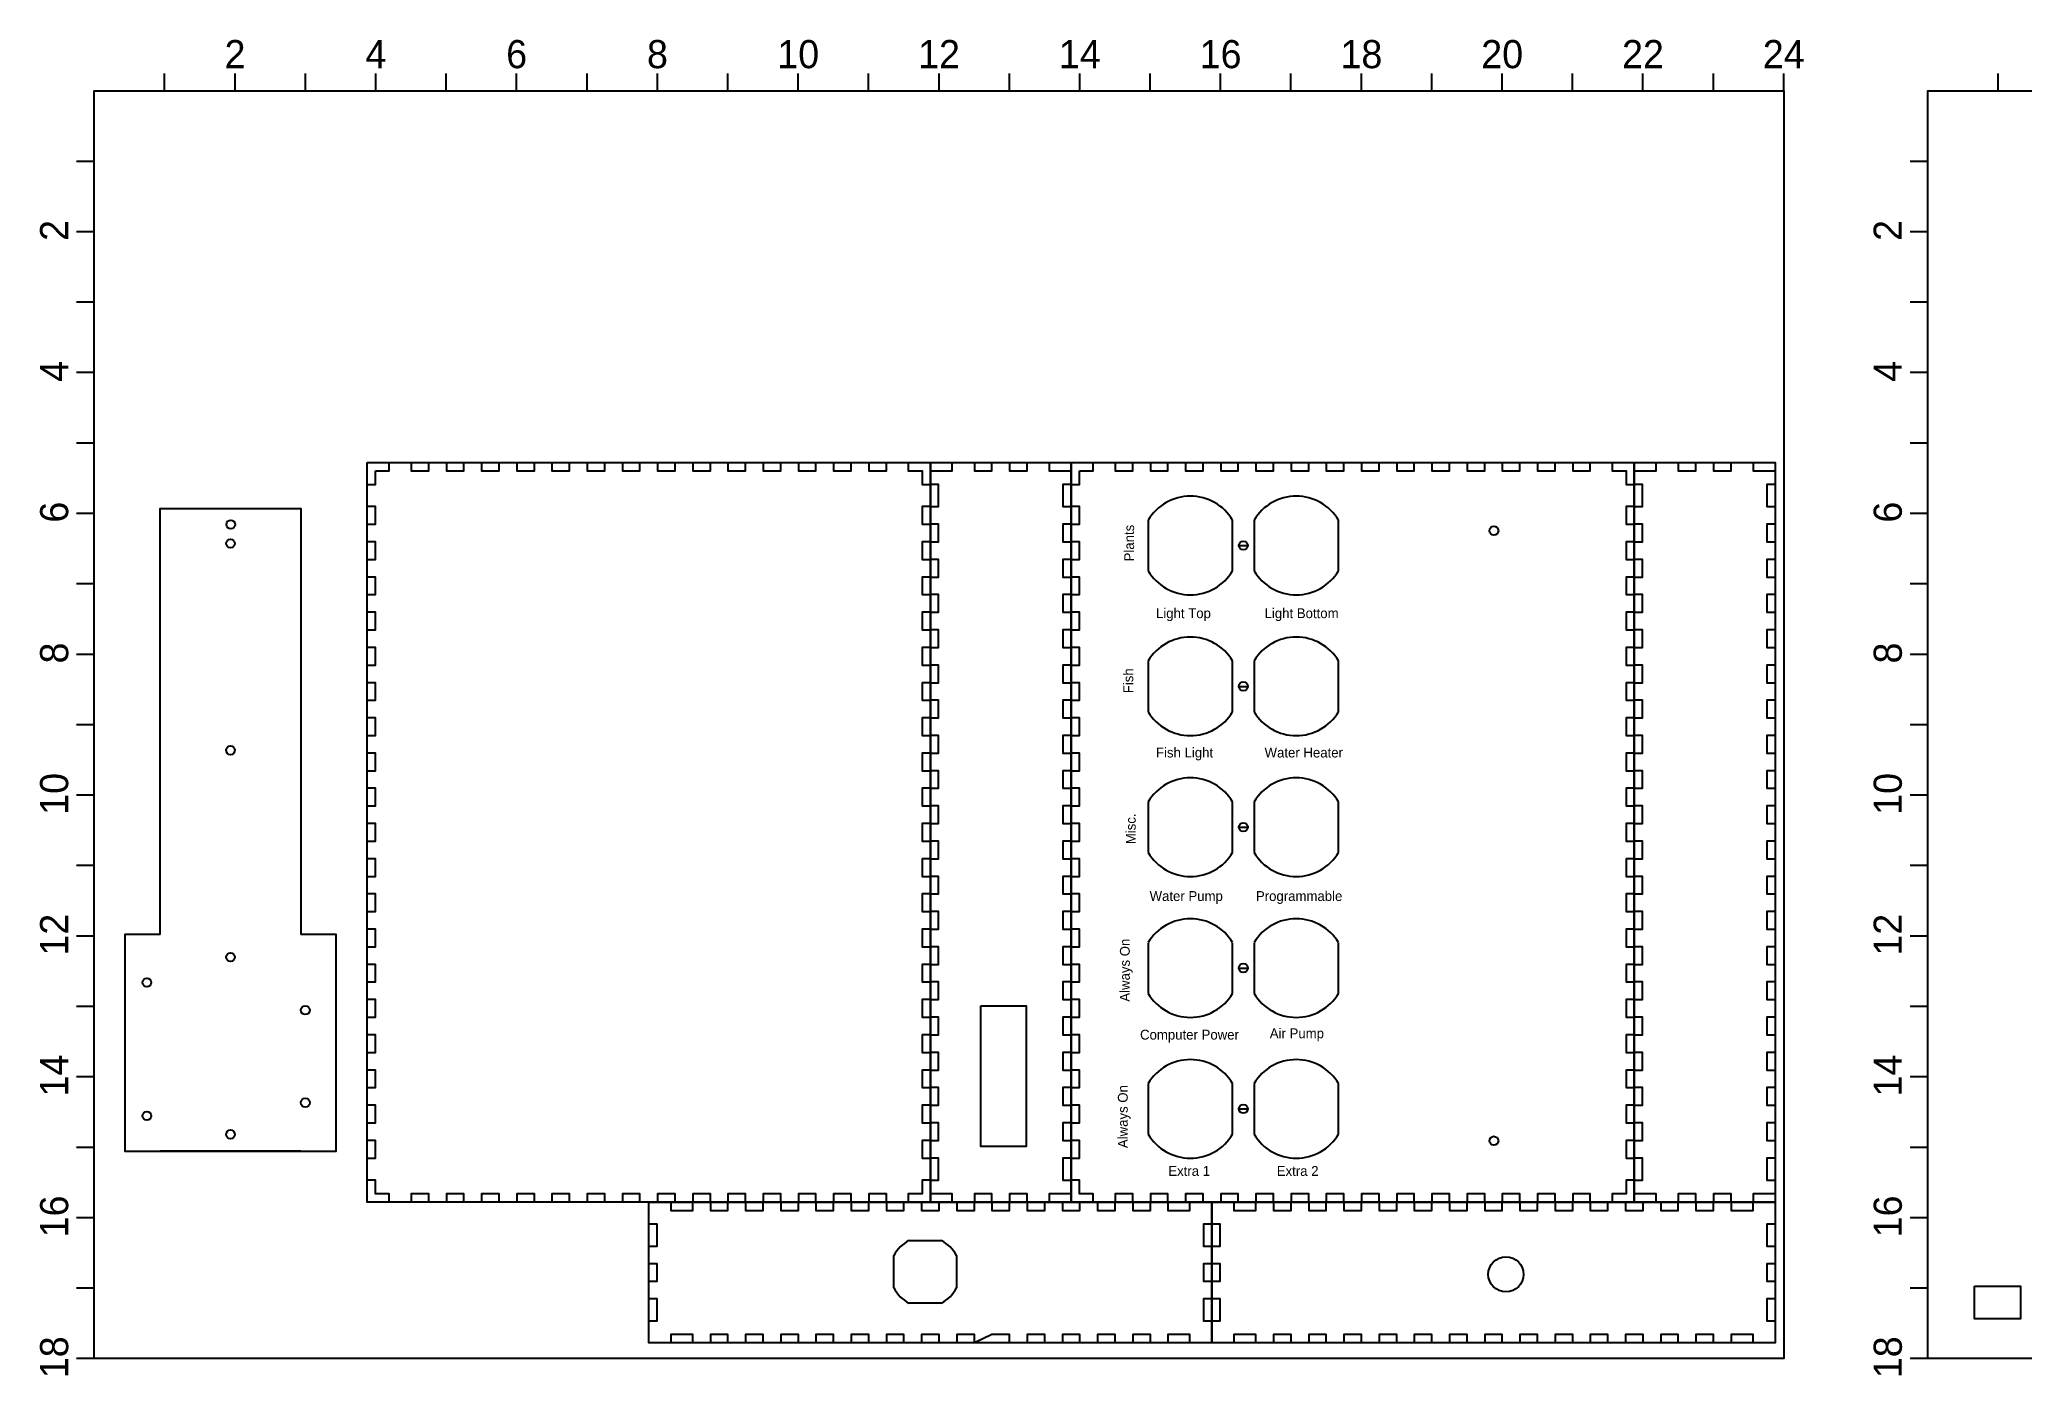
# Model space of a CAD drawing. Extents: x -618 to 632, y -617 to 633.
# Drawn here: x -0.78 to 27.36, y -0.24 to 18.73 of the extents above; entities that cross this region are included whole.
import ezdxf
from ezdxf.enums import TextEntityAlignment as Align

# ---------------------------------------------------------------- set-up
doc = ezdxf.new("R2010")
doc.units = 0
doc.header["$MEASUREMENT"] = 0
doc.layers.get('0').update_dxf_attribs({"linetype": 'CONTINUOUS'})
doc.layers.add('-CUT_FIRST', color=2, linetype='CONTINUOUS')
doc.layers.add('-RASTER', color=1, linetype='CONTINUOUS')
doc.layers.add('laserbed', color=8, linetype='CONTINUOUS', plot=False)
doc.layers.add('LAYOUT', color=7, linetype='CONTINUOUS', plot=False)
doc.styles.add('Comic Sans', font='comic.ttf', dxfattribs={"height": 0.14})

msp = doc.modelspace()

# ---------------------------------------------------------------- texts
at = {"layer": '-RASTER', "char_height": 0.14, "attachment_point": 1, "rotation": 90, "style": 'Comic Sans'}
for s, width, heights, insert in [('Plants', 1.48545, [0], (14.631, 11.32)), ('Fish', 1.14823, [5.551115123125783e-17], (14.619, 9.448)), ('Misc.', 1.12898, [0.104], (14.654, 7.304)), ('Always On', 1.14823, [0.161], (14.57, 5.068)), ('Always On', 1.14823, [0.161], (14.541, 2.989))]:
    msp.add_mtext_dynamic_manual_height_columns(s, width=width, gutter_width=0.7, heights=heights, dxfattribs=dict(at, insert=insert))
at = {"layer": '-RASTER', "char_height": 0.14, "attachment_point": 1, "style": 'Comic Sans'}
for s, width, heights, insert in [('Light Top', 1.14823, [0], (15.082, 10.654)), ('Light Bottom', 1.24458, [0], (16.625, 10.654)), ('Fish Light', 1.14823, [0], (15.082, 8.676)), ('Water Heater', 1.42523, [0], (16.625, 8.676)), ('Water Pump', 1.14823, [0], (14.992, 6.638)), ('Programmable', 1.14823, [0], (16.502, 6.638)), ('Computer Power', 1.48545, [0], (14.856, 4.67)), ('Air Pump', 1.14823, [5.551115123125783e-17], (16.699, 4.689)), ('Extra 1', 1.14823, [0.161], (15.257, 2.735)), ('Extra 2', 1.12898, [0.104], (16.798, 2.735))]:
    msp.add_mtext_dynamic_manual_height_columns(s, width=width, gutter_width=0.7, heights=heights, dxfattribs=dict(at, insert=insert))

# ---------------------------------------------------------------- blocks, each defined once
blk = doc.blocks.new('bed18x24')
at = {"layer": 'laserbed'}
for points in [[(1, 24), (1, 24.25)], [(1, 24), (1, 24.25)], [(2, 24), (2, 24.25)], [(2, 24), (2, 24.25)], [(3, 24), (3, 24.25)], [(3, 24), (3, 24.25)], [(4, 24), (4, 24.25)], [(4, 24), (4, 24.25)], [(5, 24), (5, 24.25)], [(5, 24), (5, 24.25)], [(6, 24), (6, 24.25)], [(6, 24), (6, 24.25)], [(7, 24), (7, 24.25)], [(7, 24), (7, 24.25)], [(8, 24), (8, 24.25)], [(8, 24), (8, 24.25)], [(9, 24), (9, 24.25)], [(9, 24), (9, 24.25)], [(10, 24), (10, 24.25)], [(10, 24), (10, 24.25)], [(11, 24), (11, 24.25)], [(11, 24), (11, 24.25)], [(12, 24), (12, 24.25)], [(12, 24), (12, 24.25)], [(13, 24), (13, 24.25)], [(13, 24), (13, 24.25)], [(14, 24), (14, 24.25)], [(14, 24), (14, 24.25)], [(15, 24), (15, 24.25)], [(15, 24), (15, 24.25)], [(16, 24), (16, 24.25)], [(16, 24), (16, 24.25)], [(17, 24), (17, 24.25)], [(17, 24), (17, 24.25)], [(18, 24), (18, 24.25)], [(18, 24), (18, 24.25)], [(19, 24), (19, 24.25)], [(20, 24), (20, 24.25)], [(21, 24), (21, 24.25)], [(22, 24), (22, 24.25)], [(23, 24), (23, 24.25)], [(24, 24), (24, 24.25)], [(0, 23), (-0.25, 23)], [(0, 23), (-0.25, 23)], [(0, 22), (-0.25, 22)], [(0, 22), (-0.25, 22)], [(0, 21), (-0.25, 21)], [(0, 21), (-0.25, 21)], [(0, 20), (-0.25, 20)], [(0, 20), (-0.25, 20)], [(0, 19), (-0.25, 19)], [(0, 19), (-0.25, 19)], [(0, 18), (-0.25, 18)], [(0, 18), (-0.25, 18)], [(0, 17), (-0.25, 17)], [(0, 17), (-0.25, 17)], [(0, 16), (-0.25, 16)], [(0, 16), (-0.25, 16)], [(0, 15), (-0.25, 15)], [(0, 15), (-0.25, 15)], [(0, 14), (-0.25, 14)], [(0, 14), (-0.25, 14)], [(0, 13), (-0.25, 13)], [(0, 13), (-0.25, 13)], [(0, 12), (-0.25, 12)], [(0, 12), (-0.25, 12)], [(0, 11), (-0.25, 11)], [(0, 11), (-0.25, 11)], [(0, 10), (-0.25, 10)], [(0, 10), (-0.25, 10)], [(0, 9), (-0.25, 9)], [(0, 9), (-0.25, 9)], [(0, 8), (-0.25, 8)], [(0, 8), (-0.25, 8)], [(0, 7), (-0.25, 7)], [(0, 7), (-0.25, 7)], [(0, 6), (-0.25, 6)], [(0, 6), (-0.25, 6)]]:
    blk.add_lwpolyline(points, dxfattribs=at)
blk.add_lwpolyline([(0, 6), (0, 24), (24, 24), (24, 6)], close=True, dxfattribs=at)
for s, p in [('2', (2, 24.323)), ('2', (2, 24.323)), ('4', (4, 24.323)), ('4', (4, 24.323)), ('6', (6, 24.323)), ('6', (6, 24.323)), ('8', (8, 24.323)), ('8', (8, 24.323)), ('10', (10, 24.323)), ('10', (10, 24.323)), ('12', (12, 24.323)), ('12', (12, 24.323)), ('14', (14, 24.323)), ('14', (14, 24.323)), ('16', (16, 24.323)), ('16', (16, 24.323)), ('18', (18, 24.323)), ('18', (18, 24.323)), ('20', (20, 24.323)), ('22', (22, 24.323)), ('24', (24, 24.323))]:
    blk.add_text(s, height=0.4, dxfattribs=at).set_placement(p, align=Align.CENTER)
for s, p in [('2', (-0.37, 22.019)), ('4', (-0.37, 20.019)), ('6', (-0.37, 18.019)), ('8', (-0.37, 16.019)), ('10', (-0.37, 14.019)), ('12', (-0.37, 12.019)), ('14', (-0.37, 10.019)), ('16', (-0.37, 8.019)), ('18', (-0.37, 6.019))]:
    blk.add_text(s, height=0.4, rotation=90, dxfattribs=at).set_placement(p, align=Align.CENTER)

# ---------------------------------------------------------------- linework, layer by layer
at = {"layer": '-CUT_FIRST'}
for p, q in [((16.261, 11.546), (16.386, 11.546)), ((16.261, 9.546), (16.386, 9.546)), ((16.261, 7.546), (16.386, 7.546)), ((16.261, 5.546), (16.386, 5.546)), ((16.261, 3.546), (16.386, 3.546))]:
    msp.add_line(p, q, dxfattribs=at)
for points in [[(3.995, 12.605), (4.189, 12.605), (4.189, 12.723), (4.502, 12.723), (4.502, 12.605), (4.752, 12.605), (4.752, 12.723), (5.002, 12.723), (5.002, 12.605), (5.252, 12.605), (5.252, 12.723), (5.502, 12.723), (5.502, 12.605), (5.752, 12.605), (5.752, 12.723), (6.002, 12.723), (6.002, 12.605), (6.252, 12.605), (6.252, 12.723), (6.502, 12.723), (6.502, 12.605), (6.752, 12.605), (6.752, 12.723), (7.002, 12.723), (7.002, 12.605), (7.252, 12.605), (7.252, 12.723), (7.502, 12.723), (7.502, 12.605), (7.752, 12.605), (7.752, 12.723), (8.002, 12.723), (8.002, 12.605), (8.252, 12.605), (8.252, 12.723), (8.502, 12.723), (8.502, 12.605), (8.752, 12.605), (8.752, 12.723), (9.002, 12.723), (9.002, 12.605), (9.252, 12.605), (9.252, 12.723), (9.502, 12.723), (9.502, 12.605), (9.752, 12.605), (9.752, 12.723), (10.002, 12.723), (10.002, 12.605), (10.252, 12.605), (10.252, 12.723), (10.502, 12.723), (10.502, 12.605), (10.752, 12.605), (10.752, 12.723), (11.002, 12.723), (11.002, 12.605), (11.252, 12.605), (11.252, 12.723), (11.564, 12.723), (11.564, 12.605), (11.759, 12.605), (11.759, 12.41), (11.877, 12.41), (11.877, 12.098), (11.759, 12.098), (11.759, 11.848), (11.877, 11.848), (11.877, 11.598), (11.759, 11.598), (11.759, 11.348), (11.877, 11.348), (11.877, 11.098), (11.759, 11.098), (11.759, 10.848), (11.877, 10.848), (11.877, 10.598), (11.759, 10.598), (11.759, 10.348), (11.877, 10.348), (11.877, 10.098), (11.759, 10.098), (11.759, 9.848), (11.877, 9.848), (11.877, 9.598), (11.759, 9.598), (11.759, 9.348), (11.877, 9.348), (11.877, 9.098), (11.759, 9.098), (11.759, 8.848), (11.877, 8.848), (11.877, 8.598), (11.759, 8.598), (11.759, 8.348), (11.877, 8.348), (11.877, 8.098), (11.759, 8.098), (11.759, 7.848), (11.877, 7.848), (11.877, 7.598), (11.759, 7.598), (11.759, 7.348), (11.877, 7.348), (11.877, 7.098), (11.759, 7.098), (11.759, 6.848), (11.877, 6.848), (11.877, 6.598), (11.759, 6.598), (11.759, 6.348), (11.877, 6.348), (11.877, 6.098), (11.759, 6.098), (11.759, 5.848), (11.877, 5.848), (11.877, 5.598), (11.759, 5.598), (11.759, 5.348), (11.877, 5.348), (11.877, 5.098), (11.759, 5.098), (11.759, 4.848), (11.877, 4.848), (11.877, 4.598), (11.759, 4.598), (11.759, 4.348), (11.877, 4.348), (11.877, 4.098), (11.759, 4.098), (11.759, 3.848), (11.877, 3.848), (11.877, 3.598), (11.759, 3.598), (11.759, 3.348), (11.877, 3.348), (11.877, 3.098), (11.759, 3.098), (11.759, 2.848), (11.877, 2.848), (11.877, 2.535), (11.759, 2.535), (11.759, 2.341), (11.564, 2.341), (11.564, 2.223), (11.252, 2.223), (11.252, 2.341), (11.002, 2.341), (11.002, 2.223), (10.752, 2.223), (10.752, 2.341), (10.502, 2.341), (10.502, 2.223), (10.252, 2.223), (10.252, 2.341), (10.002, 2.341), (10.002, 2.223), (9.752, 2.223), (9.752, 2.341), (9.502, 2.341), (9.502, 2.223), (9.252, 2.223), (9.252, 2.341), (9.002, 2.341), (9.002, 2.223), (8.752, 2.223), (8.752, 2.341), (8.502, 2.341), (8.502, 2.223), (8.252, 2.223), (8.252, 2.341), (8.002, 2.341), (8.002, 2.223), (7.752, 2.223), (7.752, 2.341), (7.502, 2.341), (7.502, 2.223), (7.252, 2.223), (7.252, 2.341), (7.002, 2.341), (7.002, 2.223), (6.752, 2.223), (6.752, 2.341), (6.502, 2.341), (6.502, 2.223), (6.252, 2.223), (6.252, 2.341), (6.002, 2.341), (6.002, 2.223), (5.752, 2.223), (5.752, 2.341), (5.502, 2.341), (5.502, 2.223), (5.252, 2.223), (5.252, 2.341), (5.002, 2.341), (5.002, 2.223), (4.752, 2.223), (4.752, 2.341), (4.502, 2.341), (4.502, 2.223), (4.189, 2.223), (4.189, 2.341), (3.995, 2.341), (3.995, 2.535), (3.877, 2.535), (3.877, 2.848), (3.995, 2.848), (3.995, 3.098), (3.877, 3.098), (3.877, 3.348), (3.995, 3.348), (3.995, 3.598), (3.877, 3.598), (3.877, 3.848), (3.995, 3.848), (3.995, 4.098), (3.877, 4.098), (3.877, 4.348), (3.995, 4.348), (3.995, 4.598), (3.877, 4.598), (3.877, 4.848), (3.995, 4.848), (3.995, 5.098), (3.877, 5.098), (3.877, 5.348), (3.995, 5.348), (3.995, 5.598), (3.877, 5.598), (3.877, 5.848), (3.995, 5.848), (3.995, 6.098), (3.877, 6.098), (3.877, 6.348), (3.995, 6.348), (3.995, 6.598), (3.877, 6.598), (3.877, 6.848), (3.995, 6.848), (3.995, 7.098), (3.877, 7.098), (3.877, 7.348), (3.995, 7.348), (3.995, 7.598), (3.877, 7.598), (3.877, 7.848), (3.995, 7.848), (3.995, 8.098), (3.877, 8.098), (3.877, 8.348), (3.995, 8.348), (3.995, 8.598), (3.877, 8.598), (3.877, 8.848), (3.995, 8.848), (3.995, 9.098), (3.877, 9.098), (3.877, 9.348), (3.995, 9.348), (3.995, 9.598), (3.877, 9.598), (3.877, 9.848), (3.995, 9.848), (3.995, 10.098), (3.877, 10.098), (3.877, 10.348), (3.995, 10.348), (3.995, 10.598), (3.877, 10.598), (3.877, 10.848), (3.995, 10.848), (3.995, 11.098), (3.877, 11.098), (3.877, 11.348), (3.995, 11.348), (3.995, 11.598), (3.877, 11.598), (3.877, 11.848), (3.995, 11.848), (3.995, 12.098), (3.877, 12.098), (3.877, 12.41), (3.995, 12.41), (3.995, 12.605)], [(13.877, 12.605), (13.877, 12.41), (13.759, 12.41), (13.759, 12.098), (13.877, 12.098), (13.877, 11.848), (13.759, 11.848), (13.759, 11.598), (13.877, 11.598), (13.877, 11.348), (13.759, 11.348), (13.759, 11.098), (13.877, 11.098), (13.877, 10.848), (13.759, 10.848), (13.759, 10.598), (13.877, 10.598), (13.877, 10.348), (13.759, 10.348), (13.759, 10.098), (13.877, 10.098), (13.877, 9.848), (13.759, 9.848), (13.759, 9.598), (13.877, 9.598), (13.877, 9.348), (13.759, 9.348), (13.759, 9.098), (13.877, 9.098), (13.877, 8.848), (13.759, 8.848), (13.759, 8.598), (13.877, 8.598), (13.877, 8.348), (13.759, 8.348), (13.759, 8.098), (13.877, 8.098), (13.877, 7.848), (13.759, 7.848), (13.759, 7.598), (13.877, 7.598), (13.877, 7.348), (13.759, 7.348), (13.759, 7.098), (13.877, 7.098), (13.877, 6.848), (13.759, 6.848), (13.759, 6.598), (13.877, 6.598), (13.877, 6.348), (13.759, 6.348), (13.759, 6.098), (13.877, 6.098), (13.877, 5.848), (13.759, 5.848), (13.759, 5.598), (13.877, 5.598), (13.877, 5.348), (13.759, 5.348), (13.759, 5.098), (13.877, 5.098), (13.877, 4.848), (13.759, 4.848), (13.759, 4.598), (13.877, 4.598), (13.877, 4.348), (13.759, 4.348), (13.759, 4.098), (13.877, 4.098), (13.877, 3.848), (13.759, 3.848), (13.759, 3.598), (13.877, 3.598), (13.877, 3.348), (13.759, 3.348), (13.759, 3.098), (13.877, 3.098), (13.877, 2.848), (13.759, 2.848), (13.759, 2.535), (13.877, 2.535), (13.877, 2.341), (13.564, 2.341), (13.564, 2.223), (13.252, 2.223), (13.252, 2.341), (13.002, 2.341), (13.002, 2.223), (12.752, 2.223), (12.752, 2.341), (12.502, 2.341), (12.502, 2.223), (12.189, 2.223), (12.189, 2.341), (11.877, 2.341), (11.877, 2.535), (11.995, 2.535), (11.995, 2.848), (11.877, 2.848), (11.877, 3.098), (11.995, 3.098), (11.995, 3.348), (11.877, 3.348), (11.877, 3.598), (11.995, 3.598), (11.995, 3.848), (11.877, 3.848), (11.877, 4.098), (11.995, 4.098), (11.995, 4.348), (11.877, 4.348), (11.877, 4.598), (11.995, 4.598), (11.995, 4.848), (11.877, 4.848), (11.877, 5.098), (11.995, 5.098), (11.995, 5.348), (11.877, 5.348), (11.877, 5.598), (11.995, 5.598), (11.995, 5.848), (11.877, 5.848), (11.877, 6.098), (11.995, 6.098), (11.995, 6.348), (11.877, 6.348), (11.877, 6.598), (11.995, 6.598), (11.995, 6.848), (11.877, 6.848), (11.877, 7.098), (11.995, 7.098), (11.995, 7.348), (11.877, 7.348), (11.877, 7.598), (11.995, 7.598), (11.995, 7.848), (11.877, 7.848), (11.877, 8.098), (11.995, 8.098), (11.995, 8.348), (11.877, 8.348), (11.877, 8.598), (11.995, 8.598), (11.995, 8.848), (11.877, 8.848), (11.877, 9.098), (11.995, 9.098), (11.995, 9.348), (11.877, 9.348), (11.877, 9.598), (11.995, 9.598), (11.995, 9.848), (11.877, 9.848), (11.877, 10.098), (11.995, 10.098), (11.995, 10.348), (11.877, 10.348), (11.877, 10.598), (11.995, 10.598), (11.995, 10.848), (11.877, 10.848), (11.877, 11.098), (11.995, 11.098), (11.995, 11.348), (11.877, 11.348), (11.877, 11.598), (11.995, 11.598), (11.995, 11.848), (11.877, 11.848), (11.877, 12.098), (11.995, 12.098), (11.995, 12.41), (11.877, 12.41), (11.877, 12.605), (12.189, 12.605), (12.189, 12.723), (12.502, 12.723), (12.502, 12.605), (12.752, 12.605), (12.752, 12.723), (13.002, 12.723), (13.002, 12.605), (13.252, 12.605), (13.252, 12.723), (13.564, 12.723), (13.564, 12.605), (13.877, 12.605)], [(13.995, 12.605), (14.189, 12.605), (14.189, 12.723), (14.502, 12.723), (14.502, 12.605), (14.752, 12.605), (14.752, 12.723), (15.002, 12.723), (15.002, 12.605), (15.252, 12.605), (15.252, 12.723), (15.502, 12.723), (15.502, 12.605), (15.752, 12.605), (15.752, 12.723), (16.002, 12.723), (16.002, 12.605), (16.252, 12.605), (16.252, 12.723), (16.502, 12.723), (16.502, 12.605), (16.752, 12.605), (16.752, 12.723), (17.002, 12.723), (17.002, 12.605), (17.252, 12.605), (17.252, 12.723), (17.502, 12.723), (17.502, 12.605), (17.752, 12.605), (17.752, 12.723), (18.002, 12.723), (18.002, 12.605), (18.252, 12.605), (18.252, 12.723), (18.502, 12.723), (18.502, 12.605), (18.752, 12.605), (18.752, 12.723), (19.002, 12.723), (19.002, 12.605), (19.252, 12.605), (19.252, 12.723), (19.502, 12.723), (19.502, 12.605), (19.752, 12.605), (19.752, 12.723), (20.002, 12.723), (20.002, 12.605), (20.252, 12.605), (20.252, 12.723), (20.502, 12.723), (20.502, 12.605), (20.752, 12.605), (20.752, 12.723), (21.002, 12.723), (21.002, 12.605), (21.252, 12.605), (21.252, 12.723), (21.564, 12.723), (21.564, 12.605), (21.759, 12.605), (21.759, 12.41), (21.877, 12.41), (21.877, 12.098), (21.759, 12.098), (21.759, 11.848), (21.877, 11.848), (21.877, 11.598), (21.759, 11.598), (21.759, 11.348), (21.877, 11.348), (21.877, 11.098), (21.759, 11.098), (21.759, 10.848), (21.877, 10.848), (21.877, 10.598), (21.759, 10.598), (21.759, 10.348), (21.877, 10.348), (21.877, 10.098), (21.759, 10.098), (21.759, 9.848), (21.877, 9.848), (21.877, 9.598), (21.759, 9.598), (21.759, 9.348), (21.877, 9.348), (21.877, 9.098), (21.759, 9.098), (21.759, 8.848), (21.877, 8.848), (21.877, 8.598), (21.759, 8.598), (21.759, 8.348), (21.877, 8.348), (21.877, 8.098), (21.759, 8.098), (21.759, 7.848), (21.877, 7.848), (21.877, 7.598), (21.759, 7.598), (21.759, 7.348), (21.877, 7.348), (21.877, 7.098), (21.759, 7.098), (21.759, 6.848), (21.877, 6.848), (21.877, 6.598), (21.759, 6.598), (21.759, 6.348), (21.877, 6.348), (21.877, 6.098), (21.759, 6.098), (21.759, 5.848), (21.877, 5.848), (21.877, 5.598), (21.759, 5.598), (21.759, 5.348), (21.877, 5.348), (21.877, 5.098), (21.759, 5.098), (21.759, 4.848), (21.877, 4.848), (21.877, 4.598), (21.759, 4.598), (21.759, 4.348), (21.877, 4.348), (21.877, 4.098), (21.759, 4.098), (21.759, 3.848), (21.877, 3.848), (21.877, 3.598), (21.759, 3.598), (21.759, 3.348), (21.877, 3.348), (21.877, 3.098), (21.759, 3.098), (21.759, 2.848), (21.877, 2.848), (21.877, 2.535), (21.759, 2.535), (21.759, 2.341), (21.564, 2.341), (21.564, 2.223), (21.252, 2.223), (21.252, 2.341), (21.002, 2.341), (21.002, 2.223), (20.752, 2.223), (20.752, 2.341), (20.502, 2.341), (20.502, 2.223), (20.252, 2.223), (20.252, 2.341), (20.002, 2.341), (20.002, 2.223), (19.752, 2.223), (19.752, 2.341), (19.502, 2.341), (19.502, 2.223), (19.252, 2.223), (19.252, 2.341), (19.002, 2.341), (19.002, 2.223), (18.752, 2.223), (18.752, 2.341), (18.502, 2.341), (18.502, 2.223), (18.252, 2.223), (18.252, 2.341), (18.002, 2.341), (18.002, 2.223), (17.752, 2.223), (17.752, 2.341), (17.502, 2.341), (17.502, 2.223), (17.252, 2.223), (17.252, 2.341), (17.002, 2.341), (17.002, 2.223), (16.752, 2.223), (16.752, 2.341), (16.502, 2.341), (16.502, 2.223), (16.252, 2.223), (16.252, 2.341), (16.002, 2.341), (16.002, 2.223), (15.752, 2.223), (15.752, 2.341), (15.502, 2.341), (15.502, 2.223), (15.252, 2.223), (15.252, 2.341), (15.002, 2.341), (15.002, 2.223), (14.752, 2.223), (14.752, 2.341), (14.502, 2.341), (14.502, 2.223), (14.189, 2.223), (14.189, 2.341), (13.995, 2.341), (13.995, 2.535), (13.877, 2.535), (13.877, 2.848), (13.995, 2.848), (13.995, 3.098), (13.877, 3.098), (13.877, 3.348), (13.995, 3.348), (13.995, 3.598), (13.877, 3.598), (13.877, 3.848), (13.995, 3.848), (13.995, 4.098), (13.877, 4.098), (13.877, 4.348), (13.995, 4.348), (13.995, 4.598), (13.877, 4.598), (13.877, 4.848), (13.995, 4.848), (13.995, 5.098), (13.877, 5.098), (13.877, 5.348), (13.995, 5.348), (13.995, 5.598), (13.877, 5.598), (13.877, 5.848), (13.995, 5.848), (13.995, 6.098), (13.877, 6.098), (13.877, 6.348), (13.995, 6.348), (13.995, 6.598), (13.877, 6.598), (13.877, 6.848), (13.995, 6.848), (13.995, 7.098), (13.877, 7.098), (13.877, 7.348), (13.995, 7.348), (13.995, 7.598), (13.877, 7.598), (13.877, 7.848), (13.995, 7.848), (13.995, 8.098), (13.877, 8.098), (13.877, 8.348), (13.995, 8.348), (13.995, 8.598), (13.877, 8.598), (13.877, 8.848), (13.995, 8.848), (13.995, 9.098), (13.877, 9.098), (13.877, 9.348), (13.995, 9.348), (13.995, 9.598), (13.877, 9.598), (13.877, 9.848), (13.995, 9.848), (13.995, 10.098), (13.877, 10.098), (13.877, 10.348), (13.995, 10.348), (13.995, 10.598), (13.877, 10.598), (13.877, 10.848), (13.995, 10.848), (13.995, 11.098), (13.877, 11.098), (13.877, 11.348), (13.995, 11.348), (13.995, 11.598), (13.877, 11.598), (13.877, 11.848), (13.995, 11.848), (13.995, 12.098), (13.877, 12.098), (13.877, 12.41), (13.995, 12.41), (13.995, 12.605)], [(23.877, 12.605), (23.877, 12.41), (23.759, 12.41), (23.759, 12.098), (23.877, 12.098), (23.877, 11.848), (23.759, 11.848), (23.759, 11.598), (23.877, 11.598), (23.877, 11.348), (23.759, 11.348), (23.759, 11.098), (23.877, 11.098), (23.877, 10.848), (23.759, 10.848), (23.759, 10.598), (23.877, 10.598), (23.877, 10.348), (23.759, 10.348), (23.759, 10.098), (23.877, 10.098), (23.877, 9.848), (23.759, 9.848), (23.759, 9.598), (23.877, 9.598), (23.877, 9.348), (23.759, 9.348), (23.759, 9.098), (23.877, 9.098), (23.877, 8.848), (23.759, 8.848), (23.759, 8.598), (23.877, 8.598), (23.877, 8.348), (23.759, 8.348), (23.759, 8.098), (23.877, 8.098), (23.877, 7.848), (23.759, 7.848), (23.759, 7.598), (23.877, 7.598), (23.877, 7.348), (23.759, 7.348), (23.759, 7.098), (23.877, 7.098), (23.877, 6.848), (23.759, 6.848), (23.759, 6.598), (23.877, 6.598), (23.877, 6.348), (23.759, 6.348), (23.759, 6.098), (23.877, 6.098), (23.877, 5.848), (23.759, 5.848), (23.759, 5.598), (23.877, 5.598), (23.877, 5.348), (23.759, 5.348), (23.759, 5.098), (23.877, 5.098), (23.877, 4.848), (23.759, 4.848), (23.759, 4.598), (23.877, 4.598), (23.877, 4.348), (23.759, 4.348), (23.759, 4.098), (23.877, 4.098), (23.877, 3.848), (23.759, 3.848), (23.759, 3.598), (23.877, 3.598), (23.877, 3.348), (23.759, 3.348), (23.759, 3.098), (23.877, 3.098), (23.877, 2.848), (23.759, 2.848), (23.759, 2.535), (23.877, 2.535), (23.877, 2.341), (23.564, 2.341), (23.564, 2.223), (23.252, 2.223), (23.252, 2.341), (23.002, 2.341), (23.002, 2.223), (22.752, 2.223), (22.752, 2.341), (22.502, 2.341), (22.502, 2.223), (22.189, 2.223), (22.189, 2.341), (21.877, 2.341), (21.877, 2.535), (21.995, 2.535), (21.995, 2.848), (21.877, 2.848), (21.877, 3.098), (21.995, 3.098), (21.995, 3.348), (21.877, 3.348), (21.877, 3.598), (21.995, 3.598), (21.995, 3.848), (21.877, 3.848), (21.877, 4.098), (21.995, 4.098), (21.995, 4.348), (21.877, 4.348), (21.877, 4.598), (21.995, 4.598), (21.995, 4.848), (21.877, 4.848), (21.877, 5.098), (21.995, 5.098), (21.995, 5.348), (21.877, 5.348), (21.877, 5.598), (21.995, 5.598), (21.995, 5.848), (21.877, 5.848), (21.877, 6.098), (21.995, 6.098), (21.995, 6.348), (21.877, 6.348), (21.877, 6.598), (21.995, 6.598), (21.995, 6.848), (21.877, 6.848), (21.877, 7.098), (21.995, 7.098), (21.995, 7.348), (21.877, 7.348), (21.877, 7.598), (21.995, 7.598), (21.995, 7.848), (21.877, 7.848), (21.877, 8.098), (21.995, 8.098), (21.995, 8.348), (21.877, 8.348), (21.877, 8.598), (21.995, 8.598), (21.995, 8.848), (21.877, 8.848), (21.877, 9.098), (21.995, 9.098), (21.995, 9.348), (21.877, 9.348), (21.877, 9.598), (21.995, 9.598), (21.995, 9.848), (21.877, 9.848), (21.877, 10.098), (21.995, 10.098), (21.995, 10.348), (21.877, 10.348), (21.877, 10.598), (21.995, 10.598), (21.995, 10.848), (21.877, 10.848), (21.877, 11.098), (21.995, 11.098), (21.995, 11.348), (21.877, 11.348), (21.877, 11.598), (21.995, 11.598), (21.995, 11.848), (21.877, 11.848), (21.877, 12.098), (21.995, 12.098), (21.995, 12.41), (21.877, 12.41), (21.877, 12.605), (22.189, 12.605), (22.189, 12.723), (22.502, 12.723), (22.502, 12.605), (22.752, 12.605), (22.752, 12.723), (23.002, 12.723), (23.002, 12.605), (23.252, 12.605), (23.252, 12.723), (23.564, 12.723), (23.564, 12.605), (23.877, 12.605)], [(0.936, 6.022), (0.936, 12.072), (2.936, 12.072), (2.936, 6.022)], [(14.971, 11.906), (14.971, 11.185)], [(16.171, 11.185), (16.171, 11.906)], [(16.475, 11.906), (16.475, 11.185)], [(17.675, 11.185), (17.675, 11.906)], [(14.971, 9.906), (14.971, 9.185)], [(16.171, 9.185), (16.171, 9.906)], [(16.475, 9.906), (16.475, 9.185)], [(17.675, 9.185), (17.675, 9.906)], [(14.971, 7.906), (14.971, 7.185)], [(16.171, 7.185), (16.171, 7.906)], [(16.475, 7.906), (16.475, 7.185)], [(17.675, 7.185), (17.675, 7.906)], [(0.936, 6.022), (0.436, 6.022), (0.436, 2.947), (3.436, 2.947), (3.436, 6.022), (2.936, 6.022)], [(14.971, 5.906), (14.971, 5.185)], [(16.171, 5.185), (16.171, 5.906)], [(16.475, 5.906), (16.475, 5.185)], [(17.675, 5.185), (17.675, 5.906)], [(14.971, 3.906), (14.971, 3.185)], [(16.171, 3.185), (16.171, 3.906)], [(16.475, 3.906), (16.475, 3.185)], [(17.675, 3.185), (17.675, 3.906)], [(2.936, 2.947), (0.936, 2.947)], [(7.877, 2.223), (8.189, 2.223), (8.189, 2.105), (8.502, 2.105), (8.502, 2.223), (8.752, 2.223), (8.752, 2.105), (9.002, 2.105), (9.002, 2.223), (9.252, 2.223), (9.252, 2.105), (9.502, 2.105), (9.502, 2.223), (9.752, 2.223), (9.752, 2.105), (10.002, 2.105), (10.002, 2.223), (10.252, 2.223), (10.252, 2.105), (10.502, 2.105), (10.502, 2.223), (10.752, 2.223), (10.752, 2.105), (11.002, 2.105), (11.002, 2.223), (11.252, 2.223), (11.252, 2.105), (11.502, 2.105), (11.502, 2.223), (11.752, 2.223), (11.752, 2.105), (12.002, 2.105), (12.002, 2.223), (12.252, 2.223), (12.252, 2.105), (12.502, 2.105), (12.502, 2.223), (12.752, 2.223), (12.752, 2.105), (13.002, 2.105), (13.002, 2.223), (13.252, 2.223), (13.252, 2.105), (13.502, 2.105), (13.502, 2.223), (13.752, 2.223), (13.752, 2.105), (14.002, 2.105), (14.002, 2.223), (14.252, 2.223), (14.252, 2.105), (14.502, 2.105), (14.502, 2.223), (14.752, 2.223), (14.752, 2.105), (15.002, 2.105), (15.002, 2.223), (15.252, 2.223), (15.252, 2.105), (15.564, 2.105), (15.564, 2.223), (15.877, 2.223), (15.877, 1.91), (15.759, 1.91), (15.759, 1.598), (15.877, 1.598), (15.877, 1.348), (15.759, 1.348), (15.759, 1.098), (15.877, 1.098), (15.877, 0.848), (15.759, 0.848), (15.759, 0.535), (15.877, 0.535), (15.877, 0.223), (15.564, 0.223), (15.564, 0.341), (15.252, 0.341), (15.252, 0.223), (15.002, 0.223), (15.002, 0.341), (14.752, 0.341), (14.752, 0.223), (14.502, 0.223), (14.502, 0.341), (14.252, 0.341), (14.252, 0.223), (14.002, 0.223), (14.002, 0.341), (13.752, 0.341), (13.752, 0.223), (13.502, 0.223), (13.502, 0.341), (13.252, 0.341), (13.252, 0.223), (13.002, 0.223), (13.002, 0.341), (12.752, 0.341), (12.502, 0.223), (12.502, 0.341), (12.252, 0.341), (12.252, 0.223), (12.002, 0.223), (12.002, 0.341), (11.752, 0.341), (11.752, 0.223), (11.502, 0.223), (11.502, 0.341), (11.252, 0.341), (11.252, 0.223), (11.002, 0.223), (11.002, 0.341), (10.752, 0.341), (10.752, 0.223), (10.502, 0.223), (10.502, 0.341), (10.252, 0.341), (10.252, 0.223), (10.002, 0.223), (10.002, 0.341), (9.752, 0.341), (9.752, 0.223), (9.502, 0.223), (9.502, 0.341), (9.252, 0.341), (9.252, 0.223), (9.002, 0.223), (9.002, 0.341), (8.752, 0.341), (8.752, 0.223), (8.502, 0.223), (8.502, 0.341), (8.189, 0.341), (8.189, 0.223), (7.877, 0.223), (7.877, 0.535), (7.995, 0.535), (7.995, 0.848), (7.877, 0.848), (7.877, 1.098), (7.995, 1.098), (7.995, 1.348), (7.877, 1.348), (7.877, 1.598), (7.995, 1.598), (7.995, 1.91), (7.877, 1.91), (7.877, 2.223)], [(15.877, 2.223), (16.189, 2.223), (16.189, 2.105), (16.502, 2.105), (16.502, 2.223), (16.752, 2.223), (16.752, 2.105), (17.002, 2.105), (17.002, 2.223), (17.252, 2.223), (17.252, 2.105), (17.502, 2.105), (17.502, 2.223), (17.752, 2.223), (17.752, 2.105), (18.002, 2.105), (18.002, 2.223), (18.252, 2.223), (18.252, 2.105), (18.502, 2.105), (18.502, 2.223), (18.752, 2.223), (18.752, 2.105), (19.002, 2.105), (19.002, 2.223), (19.252, 2.223), (19.252, 2.105), (19.502, 2.105), (19.502, 2.223), (19.752, 2.223), (19.752, 2.105), (20.002, 2.105), (20.002, 2.223), (20.252, 2.223), (20.252, 2.105), (20.502, 2.105), (20.502, 2.223), (20.752, 2.223), (20.752, 2.105), (21.002, 2.105), (21.002, 2.223), (21.252, 2.223), (21.252, 2.105), (21.502, 2.105), (21.502, 2.223), (21.752, 2.223), (21.752, 2.105), (22.002, 2.105), (22.002, 2.223), (22.252, 2.223), (22.252, 2.105), (22.502, 2.105), (22.502, 2.223), (22.752, 2.223), (22.752, 2.105), (23.002, 2.105), (23.002, 2.223), (23.252, 2.223), (23.252, 2.105), (23.564, 2.105), (23.564, 2.223), (23.877, 2.223), (23.877, 1.91), (23.759, 1.91), (23.759, 1.598), (23.877, 1.598), (23.877, 1.348), (23.759, 1.348), (23.759, 1.098), (23.877, 1.098), (23.877, 0.848), (23.759, 0.848), (23.759, 0.535), (23.877, 0.535), (23.877, 0.223), (23.564, 0.223), (23.564, 0.341), (23.252, 0.341), (23.252, 0.223), (23.002, 0.223), (23.002, 0.341), (22.752, 0.341), (22.752, 0.223), (22.502, 0.223), (22.502, 0.341), (22.252, 0.341), (22.252, 0.223), (22.002, 0.223), (22.002, 0.341), (21.752, 0.341), (21.752, 0.223), (21.502, 0.223), (21.502, 0.341), (21.252, 0.341), (21.252, 0.223), (21.002, 0.223), (21.002, 0.341), (20.752, 0.341), (20.752, 0.223), (20.502, 0.223), (20.502, 0.341), (20.252, 0.341), (20.252, 0.223), (20.002, 0.223), (20.002, 0.341), (19.752, 0.341), (19.752, 0.223), (19.502, 0.223), (19.502, 0.341), (19.252, 0.341), (19.252, 0.223), (19.002, 0.223), (19.002, 0.341), (18.752, 0.341), (18.752, 0.223), (18.502, 0.223), (18.502, 0.341), (18.252, 0.341), (18.252, 0.223), (18.002, 0.223), (18.002, 0.341), (17.752, 0.341), (17.752, 0.223), (17.502, 0.223), (17.502, 0.341), (17.252, 0.341), (17.252, 0.223), (17.002, 0.223), (17.002, 0.341), (16.752, 0.341), (16.752, 0.223), (16.502, 0.223), (16.502, 0.341), (16.189, 0.341), (16.189, 0.223), (15.877, 0.223), (15.877, 0.535), (15.995, 0.535), (15.995, 0.848), (15.877, 0.848), (15.877, 1.098), (15.995, 1.098), (15.995, 1.348), (15.877, 1.348), (15.877, 1.598), (15.995, 1.598), (15.995, 1.91), (15.877, 1.91), (15.877, 2.223)], [(11.359, 1.003), (11.359, 1.462)], [(11.573, 1.677), (12.032, 1.677)], [(12.247, 1.462), (12.247, 1.003)], [(12.032, 0.788), (11.573, 0.788)]]:
    msp.add_lwpolyline(points, dxfattribs=at)
for points in [[(12.595, 5.01), (13.236, 5.01), (13.236, 3.01), (12.595, 3.01)], [(26.709, 1.03), (27.361, 1.03), (27.361, 0.564), (26.709, 0.564)]]:
    msp.add_lwpolyline(points, close=True, dxfattribs=at)
for centre, radius in [((7.377, 7.615), 625), ((1.939, 11.845), 0.0625), ((19.883, 11.756), 0.0625), ((1.936, 11.574), 0.0625), ((16.323, 11.546), 0.0625), ((16.323, 9.546), 0.0625), ((1.936, 8.638), 0.0625), ((16.323, 7.546), 0.0625), ((1.936, 5.7), 0.0625), ((0.748, 5.34), 0.0625), ((16.323, 5.546), 0.0625), ((2.998, 4.947), 0.0625), ((2.998, 3.635), 0.0625), ((0.748, 3.447), 0.0625), ((16.323, 3.546), 0.0625), ((1.936, 3.184), 0.0625), ((19.883, 3.094), 0.0625), ((20.053, 1.196), 0.25)]:
    msp.add_circle(centre, radius, dxfattribs=at)
for centre, radius, start, end in [((15.571, 11.546), 0.7, 31.0027, 148.9973), ((17.075, 11.546), 0.7, 31.0027, 148.9973), ((15.571, 11.546), 0.7, 211.0027, 328.9973), ((17.075, 11.546), 0.7, 211.0027, 328.9973), ((15.571, 9.546), 0.7, 31.0027, 148.9973), ((17.075, 9.546), 0.7, 31.0027, 148.9973), ((15.571, 9.546), 0.7, 211.0027, 328.9973), ((17.075, 9.546), 0.7, 211.0027, 328.9973), ((15.571, 7.546), 0.7, 31.0027, 148.9973), ((17.075, 7.546), 0.7, 31.0027, 148.9973), ((15.571, 7.546), 0.7, 211.0027, 328.9973), ((17.075, 7.546), 0.7, 211.0027, 328.9973), ((15.571, 5.546), 0.7, 31.0027, 148.9973), ((17.075, 5.546), 0.7, 31.0027, 148.9973), ((15.571, 5.546), 0.7, 211.0027, 328.9973), ((17.075, 5.546), 0.7, 211.0027, 328.9973), ((15.571, 3.546), 0.7, 31.0027, 148.9973), ((17.075, 3.546), 0.7, 31.0027, 148.9973), ((15.571, 3.546), 0.7, 211.0027, 328.9973), ((17.075, 3.546), 0.7, 211.0027, 328.9973), ((11.803, 1.233), 0.5, 117.3179, 152.6821), ((11.803, 1.233), 0.5, 27.3179, 62.6821), ((11.803, 1.233), 0.5, 207.3179, 242.6821), ((11.803, 1.233), 0.5, 297.3179, 332.6821)]:
    msp.add_arc(centre, radius, start, end, dxfattribs=at)
at = {"layer": 'LAYOUT'}
for points in [[(3.877, 12.723), (11.877, 12.723), (11.877, 2.223), (3.877, 2.223)], [(11.877, 12.723), (13.877, 12.723), (13.877, 2.223), (11.877, 2.223)], [(13.877, 12.723), (21.877, 12.723), (21.877, 2.223), (13.877, 2.223)], [(21.877, 12.723), (23.877, 12.723), (23.877, 2.223), (21.877, 2.223)], [(7.877, 2.223), (15.877, 2.223), (15.877, 0.223), (7.877, 0.223)], [(15.877, 2.223), (23.877, 2.223), (23.877, 0.223), (15.877, 0.223)]]:
    msp.add_lwpolyline(points, close=True, dxfattribs=at)

# ---------------------------------------------------------------- block references
for p in [(0, -6), (26.047, -6)]:
    msp.add_blockref('bed18x24', p)

msp.set_redraw_order([(e.dxf.handle, doc.entitydb.next_handle()) for e in msp.query("TEXT MTEXT ATTDEF DIMENSION ARC_DIMENSION")])  # texts and dimensions are drawn at this point

doc.saveas('drawing.dxf')
